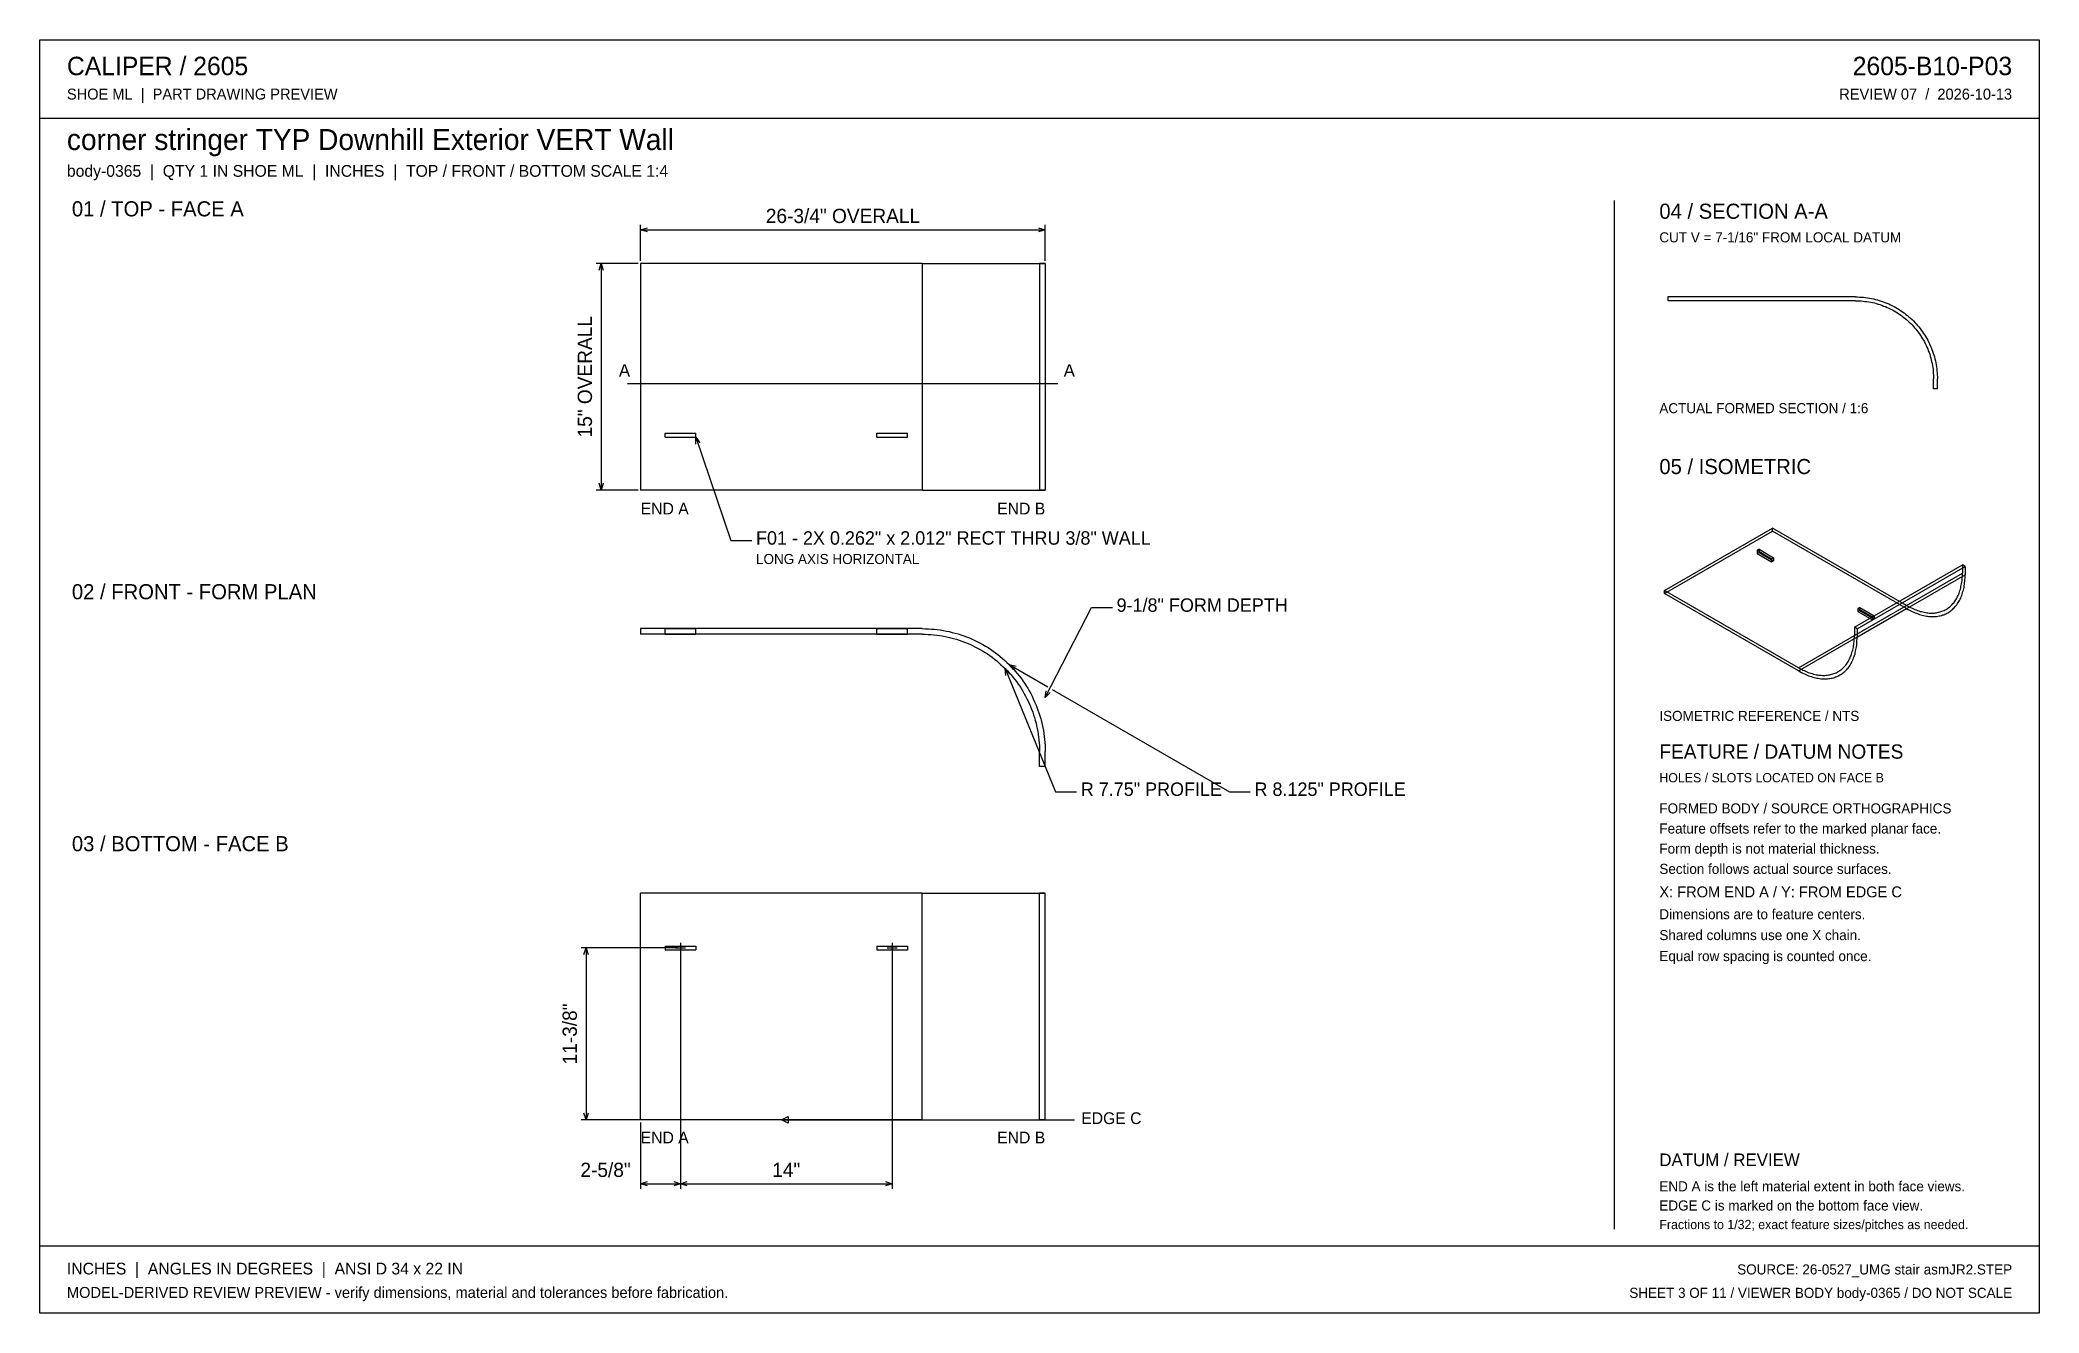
# Model space of a CAD drawing. Header units: inches. Extents: x 2 to 134, y 2 to 86.
import ezdxf
from ezdxf.enums import TextEntityAlignment as Align

# ---------------------------------------------------------------- set-up
doc = ezdxf.new("R2010")
doc.units = ezdxf.units.IN
doc.header["$MEASUREMENT"] = 0

msp = doc.modelspace()

# ---------------------------------------------------------------- texts
at = {"layer": 'ANNOTATION'}
for s, height, p in [('CALIPER / 2605', 1.2222, (3.67, 83.78)), ('SHOE ML  |  PART DRAWING PREVIEW', 0.7222, (3.67, 82.17)), ('corner stringer TYP Downhill Exterior VERT Wall', 1.3889, (3.67, 78.83)), ('body-0365  |  QTY 1 IN SHOE ML  |  INCHES  |  TOP / FRONT / BOTTOM SCALE 1:4', 0.7778, (3.67, 77.06)), ('01 / TOP - FACE A', 1, (4, 74.44)), ('04 / SECTION A-A', 1, (109, 74.28)), ('CUT V = 7-1/16" FROM LOCAL DATUM', 0.6667, (109, 72.72)), ('A', 0.833, (40.18, 63.83)), ('A', 0.833, (69.6, 63.83)), ('ACTUAL FORMED SECTION / 1:6', 0.6667, (109, 61.42)), ('05 / ISOMETRIC', 1, (109, 57.39)), ('END A', 0.778, (41.62, 54.72)), ('F01 - 2X 0.262" x 2.012" RECT THRU 3/8" WALL', 0.8889, (49.25, 52.72)), ('LONG AXIS HORIZONTAL', 0.6667, (49.25, 51.44)), ('02 / FRONT - FORM PLAN', 1, (4, 49.11)), ('9-1/8" FORM DEPTH', 0.8889, (73.1, 48.28)), ('ISOMETRIC REFERENCE / NTS', 0.6667, (109, 41.06)), ('FEATURE / DATUM NOTES', 0.9444, (109, 38.56)), ('HOLES / SLOTS LOCATED ON FACE B', 0.6111, (109, 37)), ('R 7.75" PROFILE', 0.8889, (70.73, 36.1)), ('R 8.125" PROFILE', 0.8889, (82.22, 36.1)), ('FORMED BODY / SOURCE ORTHOGRAPHICS', 0.6667, (109, 34.94)), ('03 / BOTTOM - FACE B', 1, (4, 32.44)), ('Feature offsets refer to the marked planar face.', 0.6667, (109, 33.61)), ('Form depth is not material thickness.', 0.6667, (109, 32.28)), ('Section follows actual source surfaces.', 0.6667, (109, 30.94)), ('X: FROM END A / Y: FROM EDGE C', 0.7222, (109, 29.39)), ('Dimensions are to feature centers.', 0.6667, (109, 27.94)), ('Shared columns use one X chain.', 0.6667, (109, 26.56)), ('Equal row spacing is counted once.', 0.6667, (109, 25.17)), ('EDGE C', 0.778, (70.76, 14.39)), ('END A', 0.778, (41.62, 13.11)), ('DATUM / REVIEW', 0.8333, (109, 11.61)), ('END A is the left material extent in both face views.', 0.6667, (109, 9.94)), ('EDGE C is marked on the bottom face view.', 0.6667, (109, 8.67)), ('Fractions to 1/32; exact feature sizes/pitches as needed.', 0.6111, (109, 7.44)), ('INCHES  |  ANGLES IN DEGREES  |  ANSI D 34 x 22 IN', 0.7778, (3.67, 4.44)), ('MODEL-DERIVED REVIEW PREVIEW - verify dimensions, material and tolerances before fabrication.', 0.7222, (3.67, 2.89))]:
    msp.add_text(s, height=height, dxfattribs=at).set_placement(p)
for s, height, p in [('2605-B10-P03', 1.2222, (132.33, 83.78)), ('REVIEW 07  /  2026-10-13', 0.7222, (132.33, 82.17)), ('END B', 0.778, (68.38, 54.72)), ('END B', 0.778, (68.38, 13.11)), ('2-5/8"', 0.944, (40.96, 10.89)), ('SOURCE: 26-0527_UMG stair asmJR2.STEP', 0.6667, (132.33, 4.44)), ('SHEET 3 OF 11 / VIEWER BODY body-0365 / DO NOT SCALE', 0.6667, (132.33, 2.89))]:
    msp.add_text(s, height=height, dxfattribs=at).set_placement(p, align=Align.RIGHT)
for s, height, p in [('26-3/4" OVERALL', 0.9444, (55, 74)), ('14"', 0.944, (51.25, 10.89))]:
    msp.add_text(s, height=height, dxfattribs=at).set_placement(p, align=Align.CENTER)
for s, height, p in [('15" OVERALL', 0.9444, (38.4, 63.83)), ('11-3/8"', 0.944, (37.4, 20.35))]:
    msp.add_text(s, height=height, rotation=90, dxfattribs=at).set_placement(p, align=Align.CENTER)

# ---------------------------------------------------------------- linework, layer by layer
at = {"layer": 'ANNOTATION'}
for p, q in [((41.62, 71.5), (41.62, 73.89)), ((41.62, 73.56), (42.07, 73.69)), ((41.62, 73.56), (68.38, 73.56)), ((42.07, 73.42), (41.62, 73.56)), ((67.93, 73.69), (68.38, 73.56)), ((68.38, 73.56), (67.93, 73.42)), ((68.38, 71.5), (68.38, 73.89)), ((41.46, 71.33), (38.68, 71.33)), ((38.87, 70.89), (39.01, 71.33)), ((39.01, 71.33), (39.01, 56.33)), ((39.01, 71.33), (39.15, 70.89)), ((40.74, 63.38), (69.21, 63.38)), ((45.26, 59.83), (47.58, 53)), ((45.27, 59.36), (45.26, 59.83)), ((45.26, 59.83), (45.53, 59.45)), ((41.46, 56.33), (38.68, 56.33)), ((39.01, 56.33), (38.87, 56.78)), ((39.15, 56.78), (39.01, 56.33)), ((47.58, 53), (48.97, 53)), ((68.38, 42.6), (71.43, 48.56)), ((71.43, 48.56), (72.82, 48.56)), ((65.73, 44.52), (69.06, 36.37)), ((65.77, 44.06), (65.73, 44.52)), ((65.73, 44.52), (66.03, 44.16)), ((66, 44.79), (68.55, 43.31)), ((66.31, 44.44), (66, 44.79)), ((66, 44.79), (66.45, 44.68)), ((68.38, 42.6), (68.45, 43.06)), ((68.7, 42.94), (68.38, 42.6)), ((68.84, 43.14), (80.56, 36.37)), ((69.06, 36.37), (70.45, 36.37)), ((80.56, 36.37), (81.94, 36.37)), ((44.08, 26.04), (37.68, 26.04)), ((37.87, 25.6), (38.01, 26.04)), ((38.01, 26.04), (38.01, 14.67)), ((38.01, 26.04), (38.15, 25.6)), ((43.92, 26.04), (44.58, 26.04)), ((44.25, 26.38), (44.25, 25.71)), ((44.25, 25.88), (44.25, 10.11)), ((44.25, 25.88), (44.25, 10.11)), ((57.92, 26.04), (58.58, 26.04)), ((58.25, 26.38), (58.25, 25.71)), ((58.25, 25.88), (58.25, 10.11)), ((50.77, 14.67), (37.68, 14.67)), ((38.01, 14.67), (37.87, 15.11)), ((38.15, 15.11), (38.01, 14.67)), ((50.94, 14.67), (51.38, 14.89)), ((50.94, 14.67), (70.32, 14.67)), ((51.38, 14.44), (50.94, 14.67)), ((51.38, 14.89), (51.38, 14.44)), ((41.62, 14.5), (41.62, 10.11)), ((41.62, 10.44), (42.07, 10.58)), ((43.81, 10.58), (44.25, 10.44)), ((44.25, 10.44), (44.69, 10.58)), ((57.81, 10.58), (58.25, 10.44)), ((41.62, 10.44), (44.25, 10.44)), ((42.07, 10.31), (41.62, 10.44)), ((44.25, 10.44), (43.81, 10.31)), ((44.25, 10.44), (58.25, 10.44)), ((44.69, 10.31), (44.25, 10.44)), ((58.25, 10.44), (57.81, 10.31))]:
    msp.add_line(p, q, dxfattribs=at)
at = {"layer": 'OUTLINE'}
for p, q in [((1.89, 86.11), (134.11, 86.11)), ((1.89, 1.89), (1.89, 86.11)), ((134.11, 86.11), (134.11, 1.89)), ((1.89, 80.94), (134.11, 80.94)), ((106, 75.5), (106, 7.44)), ((60.25, 71.33), (41.62, 71.33)), ((41.62, 71.33), (41.62, 56.33)), ((60.25, 71.33), (41.62, 71.33)), ((41.62, 71.33), (41.62, 56.33)), ((60.25, 71.33), (60.25, 56.33)), ((60.25, 71.33), (60.45, 71.33)), ((60.25, 71.33), (60.44, 71.33)), ((60.25, 71.33), (60.25, 56.33)), ((60.44, 71.33), (60.63, 71.33)), ((60.45, 71.33), (60.65, 71.33)), ((60.63, 71.33), (60.82, 71.33)), ((60.65, 71.33), (60.85, 71.33)), ((60.82, 71.33), (61.01, 71.33)), ((60.85, 71.33), (61.05, 71.33)), ((61.01, 71.33), (61.2, 71.33)), ((61.05, 71.33), (61.24, 71.33)), ((61.2, 71.33), (61.39, 71.33)), ((61.24, 71.33), (61.44, 71.33)), ((61.39, 71.33), (61.57, 71.33)), ((61.44, 71.33), (61.64, 71.33)), ((61.57, 71.33), (61.76, 71.33)), ((61.64, 71.33), (61.84, 71.33)), ((61.76, 71.33), (61.95, 71.33)), ((61.84, 71.33), (62.03, 71.33)), ((61.95, 71.33), (62.13, 71.33)), ((62.03, 71.33), (62.22, 71.33)), ((62.13, 71.33), (62.32, 71.33)), ((62.22, 71.33), (62.42, 71.33)), ((62.32, 71.33), (62.5, 71.33)), ((62.42, 71.33), (62.61, 71.33)), ((62.5, 71.33), (62.68, 71.33)), ((62.61, 71.33), (62.8, 71.33)), ((62.68, 71.33), (62.86, 71.33)), ((62.8, 71.33), (62.99, 71.33)), ((62.86, 71.33), (63.04, 71.33)), ((62.99, 71.33), (63.17, 71.33)), ((63.04, 71.33), (63.22, 71.33)), ((63.17, 71.33), (63.36, 71.33)), ((63.22, 71.33), (63.39, 71.33)), ((63.36, 71.33), (63.54, 71.33)), ((63.39, 71.33), (63.56, 71.33)), ((63.54, 71.33), (63.72, 71.33)), ((63.56, 71.33), (63.73, 71.33)), ((63.72, 71.33), (63.9, 71.33)), ((63.73, 71.33), (63.9, 71.33)), ((63.9, 71.33), (64.08, 71.33)), ((63.9, 71.33), (64.07, 71.33)), ((64.07, 71.33), (64.23, 71.33)), ((64.08, 71.33), (64.25, 71.33)), ((64.23, 71.33), (64.4, 71.33)), ((64.25, 71.33), (64.43, 71.33)), ((64.4, 71.33), (64.56, 71.33)), ((64.43, 71.33), (64.6, 71.33)), ((64.56, 71.33), (64.71, 71.33)), ((64.6, 71.33), (64.76, 71.33)), ((64.71, 71.33), (64.87, 71.33)), ((64.76, 71.33), (64.93, 71.33)), ((64.87, 71.33), (65.02, 71.33)), ((64.93, 71.33), (65.09, 71.33)), ((65.02, 71.33), (65.17, 71.33)), ((65.09, 71.33), (65.25, 71.33)), ((65.17, 71.33), (65.31, 71.33)), ((65.25, 71.33), (65.4, 71.33)), ((65.31, 71.33), (65.45, 71.33)), ((65.4, 71.33), (65.56, 71.33)), ((65.45, 71.33), (65.59, 71.33)), ((65.56, 71.33), (65.71, 71.33)), ((65.59, 71.33), (65.73, 71.33)), ((65.71, 71.33), (65.85, 71.33)), ((65.73, 71.33), (65.86, 71.33)), ((65.85, 71.33), (66, 71.33)), ((65.86, 71.33), (65.99, 71.33)), ((65.99, 71.33), (66.12, 71.33)), ((66, 71.33), (66.13, 71.33)), ((66.12, 71.33), (66.24, 71.33)), ((66.13, 71.33), (66.27, 71.33)), ((66.24, 71.33), (66.36, 71.33)), ((66.27, 71.33), (66.4, 71.33)), ((66.36, 71.33), (66.47, 71.33)), ((66.4, 71.33), (66.53, 71.33)), ((66.47, 71.33), (66.59, 71.33)), ((66.53, 71.33), (66.66, 71.33)), ((66.59, 71.33), (66.69, 71.33)), ((66.66, 71.33), (66.78, 71.33)), ((66.69, 71.33), (66.8, 71.33)), ((66.78, 71.33), (66.89, 71.33)), ((66.8, 71.33), (66.9, 71.33)), ((66.89, 71.33), (67.01, 71.33)), ((66.9, 71.33), (66.99, 71.33)), ((66.99, 71.33), (67.08, 71.33)), ((67.01, 71.33), (67.11, 71.33)), ((67.08, 71.33), (67.17, 71.33)), ((67.11, 71.33), (67.22, 71.33)), ((67.17, 71.33), (67.26, 71.33)), ((67.22, 71.33), (67.32, 71.33)), ((67.26, 71.33), (67.34, 71.33)), ((67.32, 71.33), (67.42, 71.33)), ((67.34, 71.33), (67.41, 71.33)), ((67.41, 71.33), (67.48, 71.33)), ((67.42, 71.33), (67.51, 71.33)), ((67.48, 71.33), (67.55, 71.33)), ((67.51, 71.33), (67.59, 71.33)), ((67.55, 71.33), (67.61, 71.33)), ((67.59, 71.33), (67.68, 71.33)), ((67.61, 71.33), (67.67, 71.33)), ((67.67, 71.33), (67.72, 71.33)), ((67.68, 71.33), (67.76, 71.33)), ((67.72, 71.33), (67.77, 71.33)), ((67.76, 71.33), (67.83, 71.33)), ((67.77, 71.33), (67.81, 71.33)), ((67.81, 71.33), (67.85, 71.33)), ((67.83, 71.33), (67.9, 71.33)), ((67.85, 71.33), (67.89, 71.33)), ((67.89, 71.33), (67.92, 71.33)), ((67.9, 71.33), (67.96, 71.33)), ((67.92, 71.33), (67.94, 71.33)), ((67.94, 71.33), (67.96, 71.33)), ((67.96, 71.33), (68.03, 71.33)), ((67.96, 71.33), (67.98, 71.33)), ((67.98, 71.33), (67.99, 71.33)), ((67.99, 71.33), (68, 71.33)), ((68.38, 71.33), (68, 71.33)), ((68, 71.33), (68, 56.33)), ((68, 71.33), (68, 56.33)), ((68, 71.33), (68, 71.33)), ((68.03, 71.33), (68.08, 71.33)), ((68.08, 71.33), (68.13, 71.33)), ((68.13, 71.33), (68.18, 71.33)), ((68.18, 71.33), (68.22, 71.33)), ((68.22, 71.33), (68.26, 71.33)), ((68.26, 71.33), (68.29, 71.33)), ((68.29, 71.33), (68.31, 71.33)), ((68.31, 71.33), (68.34, 71.33)), ((68.34, 71.33), (68.35, 71.33)), ((68.35, 71.33), (68.37, 71.33)), ((68.37, 71.33), (68.37, 71.33)), ((68.37, 71.33), (68.38, 71.33)), ((68.38, 71.33), (68.38, 56.33)), ((68.38, 71.33), (68.38, 56.33)), ((109.56, 69.11), (109.56, 68.86)), ((121.97, 69.11), (109.56, 69.11)), ((121.97, 68.86), (109.56, 68.86)), ((121.97, 69.11), (122.11, 69.11)), ((121.97, 68.86), (122.1, 68.86)), ((122.1, 68.86), (122.23, 68.85)), ((122.11, 69.11), (122.24, 69.1)), ((122.23, 68.85), (122.35, 68.85)), ((122.24, 69.1), (122.37, 69.1)), ((122.35, 68.85), (122.48, 68.84)), ((122.37, 69.1), (122.5, 69.09)), ((122.48, 68.84), (122.6, 68.82)), ((122.5, 69.09), (122.64, 69.07)), ((122.6, 68.82), (122.73, 68.81)), ((122.64, 69.07), (122.77, 69.05)), ((122.73, 68.81), (122.86, 68.79)), ((122.77, 69.05), (122.9, 69.03)), ((122.86, 68.79), (122.98, 68.76)), ((122.9, 69.03), (123.03, 69.01)), ((122.98, 68.76), (123.1, 68.74)), ((123.03, 69.01), (123.16, 68.98)), ((123.16, 68.98), (123.29, 68.95)), ((123.29, 68.95), (123.42, 68.91)), ((123.42, 68.91), (123.54, 68.88)), ((123.54, 68.88), (123.67, 68.84)), ((123.67, 68.84), (123.8, 68.79)), ((123.8, 68.79), (123.92, 68.75)), ((123.1, 68.74), (123.23, 68.71)), ((123.23, 68.71), (123.35, 68.67)), ((123.35, 68.67), (123.47, 68.64)), ((123.47, 68.64), (123.59, 68.6)), ((123.59, 68.6), (123.71, 68.56)), ((123.71, 68.56), (123.83, 68.51)), ((123.83, 68.51), (123.95, 68.47)), ((123.92, 68.75), (124.05, 68.7)), ((123.95, 68.47), (124.07, 68.42)), ((124.05, 68.7), (124.17, 68.65)), ((124.07, 68.42), (124.18, 68.37)), ((124.17, 68.65), (124.29, 68.59)), ((124.18, 68.37), (124.3, 68.31)), ((124.29, 68.59), (124.41, 68.53)), ((124.3, 68.31), (124.41, 68.25)), ((124.41, 68.53), (124.53, 68.47)), ((124.41, 68.25), (124.52, 68.19)), ((124.52, 68.19), (124.63, 68.13)), ((124.53, 68.47), (124.64, 68.41)), ((124.63, 68.13), (124.74, 68.06)), ((124.64, 68.41), (124.76, 68.34)), ((124.74, 68.06), (124.84, 67.99)), ((124.76, 68.34), (124.87, 68.27)), ((124.84, 67.99), (124.95, 67.92)), ((124.87, 68.27), (124.98, 68.2)), ((124.95, 67.92), (125.05, 67.84)), ((124.98, 68.2), (125.09, 68.12)), ((125.05, 67.84), (125.15, 67.77)), ((125.09, 68.12), (125.2, 68.05)), ((125.15, 67.77), (125.25, 67.69)), ((125.2, 68.05), (125.3, 67.96)), ((125.25, 67.69), (125.35, 67.61)), ((125.3, 67.96), (125.41, 67.88)), ((125.35, 67.61), (125.44, 67.52)), ((125.41, 67.88), (125.51, 67.8)), ((125.44, 67.52), (125.53, 67.44)), ((125.51, 67.8), (125.61, 67.71)), ((125.53, 67.44), (125.63, 67.35)), ((125.61, 67.71), (125.71, 67.62)), ((125.71, 67.62), (125.8, 67.52)), ((125.8, 67.52), (125.9, 67.43)), ((125.63, 67.35), (125.71, 67.26)), ((125.71, 67.26), (125.8, 67.16)), ((125.8, 67.16), (125.88, 67.07)), ((125.88, 67.07), (125.97, 66.97)), ((125.9, 67.43), (125.99, 67.33)), ((125.97, 66.97), (126.05, 66.87)), ((125.99, 67.33), (126.07, 67.23)), ((126.05, 66.87), (126.12, 66.77)), ((126.07, 67.23), (126.16, 67.13)), ((126.12, 66.77), (126.2, 66.67)), ((126.16, 67.13), (126.24, 67.03)), ((126.2, 66.67), (126.27, 66.56)), ((126.24, 67.03), (126.32, 66.92)), ((126.27, 66.56), (126.34, 66.46)), ((126.32, 66.92), (126.4, 66.81)), ((126.34, 66.46), (126.4, 66.35)), ((126.4, 66.81), (126.48, 66.7)), ((126.4, 66.35), (126.47, 66.24)), ((126.47, 66.24), (126.53, 66.13)), ((126.48, 66.7), (126.55, 66.59)), ((126.53, 66.13), (126.59, 66.02)), ((126.55, 66.59), (126.62, 66.48)), ((126.62, 66.48), (126.69, 66.36)), ((126.69, 66.36), (126.75, 66.25)), ((126.75, 66.25), (126.81, 66.13)), ((126.81, 66.13), (126.87, 66.01)), ((126.59, 66.02), (126.64, 65.9)), ((126.64, 65.9), (126.7, 65.79)), ((126.7, 65.79), (126.75, 65.67)), ((126.75, 65.67), (126.79, 65.55)), ((126.79, 65.55), (126.84, 65.44)), ((126.84, 65.44), (126.88, 65.32)), ((126.87, 66.01), (126.92, 65.89)), ((126.88, 65.32), (126.92, 65.19)), ((126.92, 65.89), (126.98, 65.77)), ((126.92, 65.19), (126.95, 65.07)), ((126.95, 65.07), (126.98, 64.95)), ((126.98, 65.77), (127.03, 65.64)), ((126.98, 64.95), (127.01, 64.83)), ((127.01, 64.83), (127.04, 64.7)), ((127.03, 65.64), (127.07, 65.52)), ((127.07, 65.52), (127.12, 65.39)), ((127.12, 65.39), (127.16, 65.27)), ((127.16, 65.27), (127.19, 65.14)), ((127.19, 65.14), (127.23, 65.01)), ((127.23, 65.01), (127.26, 64.88)), ((127.26, 64.88), (127.28, 64.75)), ((127.04, 64.7), (127.06, 64.58)), ((127.06, 64.58), (127.08, 64.45)), ((127.08, 64.45), (127.1, 64.33)), ((127.1, 64.33), (127.11, 64.2)), ((127.11, 64.2), (127.12, 64.07)), ((127.12, 64.07), (127.13, 63.95)), ((127.13, 63.95), (127.14, 63.82)), ((127.14, 63.82), (127.14, 63.69)), ((127.14, 63.03), (127.14, 63.69)), ((127.28, 64.75), (127.31, 64.62)), ((127.31, 64.62), (127.33, 64.49)), ((127.33, 64.49), (127.35, 64.36)), ((127.35, 64.36), (127.36, 64.23)), ((127.36, 64.23), (127.37, 64.09)), ((127.37, 64.09), (127.38, 63.96)), ((127.38, 63.96), (127.39, 63.83)), ((127.39, 63.83), (127.39, 63.69)), ((127.39, 63.03), (127.39, 63.69)), ((127.39, 63.03), (127.14, 63.03)), ((43.24, 60.09), (45.26, 60.09)), ((43.24, 59.83), (43.24, 60.09)), ((43.24, 59.83), (43.24, 60.09)), ((43.24, 60.09), (45.26, 60.09)), ((43.24, 59.83), (45.26, 59.83)), ((43.24, 59.83), (45.26, 59.83)), ((45.26, 59.83), (45.26, 60.09)), ((45.26, 59.83), (45.26, 60.09)), ((57.24, 59.83), (57.24, 60.09)), ((57.24, 60.09), (59.26, 60.09)), ((57.24, 59.83), (57.24, 60.09)), ((57.24, 60.09), (59.26, 60.09)), ((57.24, 59.83), (59.26, 59.83)), ((57.24, 59.83), (59.26, 59.83)), ((59.26, 59.83), (59.26, 60.09)), ((59.26, 59.83), (59.26, 60.09)), ((60.25, 56.33), (41.62, 56.33)), ((60.25, 56.33), (41.62, 56.33)), ((60.25, 56.33), (60.44, 56.33)), ((60.25, 56.33), (60.45, 56.33)), ((60.44, 56.33), (60.63, 56.33)), ((60.45, 56.33), (60.65, 56.33)), ((60.63, 56.33), (60.82, 56.33)), ((60.65, 56.33), (60.85, 56.33)), ((60.82, 56.33), (61.01, 56.33)), ((60.85, 56.33), (61.05, 56.33)), ((61.01, 56.33), (61.2, 56.33)), ((61.05, 56.33), (61.24, 56.33)), ((61.2, 56.33), (61.39, 56.33)), ((61.24, 56.33), (61.44, 56.33)), ((61.39, 56.33), (61.57, 56.33)), ((61.44, 56.33), (61.64, 56.33)), ((61.57, 56.33), (61.76, 56.33)), ((61.64, 56.33), (61.84, 56.33)), ((61.76, 56.33), (61.95, 56.33)), ((61.84, 56.33), (62.03, 56.33)), ((61.95, 56.33), (62.13, 56.33)), ((62.03, 56.33), (62.22, 56.33)), ((62.13, 56.33), (62.32, 56.33)), ((62.22, 56.33), (62.42, 56.33)), ((62.32, 56.33), (62.5, 56.33)), ((62.42, 56.33), (62.61, 56.33)), ((62.5, 56.33), (62.68, 56.33)), ((62.61, 56.33), (62.8, 56.33)), ((62.68, 56.33), (62.86, 56.33)), ((62.8, 56.33), (62.99, 56.33)), ((62.86, 56.33), (63.04, 56.33)), ((62.99, 56.33), (63.17, 56.33)), ((63.04, 56.33), (63.22, 56.33)), ((63.17, 56.33), (63.36, 56.33)), ((63.22, 56.33), (63.39, 56.33)), ((63.36, 56.33), (63.54, 56.33)), ((63.39, 56.33), (63.56, 56.33)), ((63.54, 56.33), (63.72, 56.33)), ((63.56, 56.33), (63.73, 56.33)), ((63.72, 56.33), (63.9, 56.33)), ((63.73, 56.33), (63.9, 56.33)), ((63.9, 56.33), (64.07, 56.33)), ((63.9, 56.33), (64.08, 56.33)), ((64.07, 56.33), (64.23, 56.33)), ((64.08, 56.33), (64.25, 56.33)), ((64.23, 56.33), (64.4, 56.33)), ((64.25, 56.33), (64.43, 56.33)), ((64.4, 56.33), (64.56, 56.33)), ((64.43, 56.33), (64.6, 56.33)), ((64.56, 56.33), (64.71, 56.33)), ((64.6, 56.33), (64.76, 56.33)), ((64.71, 56.33), (64.87, 56.33)), ((64.76, 56.33), (64.93, 56.33)), ((64.87, 56.33), (65.02, 56.33)), ((64.93, 56.33), (65.09, 56.33)), ((65.02, 56.33), (65.17, 56.33)), ((65.09, 56.33), (65.25, 56.33)), ((65.17, 56.33), (65.31, 56.33)), ((65.25, 56.33), (65.4, 56.33)), ((65.31, 56.33), (65.45, 56.33)), ((65.4, 56.33), (65.56, 56.33)), ((65.45, 56.33), (65.59, 56.33)), ((65.56, 56.33), (65.71, 56.33)), ((65.59, 56.33), (65.73, 56.33)), ((65.71, 56.33), (65.85, 56.33)), ((65.73, 56.33), (65.86, 56.33)), ((65.85, 56.33), (66, 56.33)), ((65.86, 56.33), (65.99, 56.33)), ((65.99, 56.33), (66.12, 56.33)), ((66, 56.33), (66.13, 56.33)), ((66.12, 56.33), (66.24, 56.33)), ((66.13, 56.33), (66.27, 56.33)), ((66.24, 56.33), (66.36, 56.33)), ((66.27, 56.33), (66.4, 56.33)), ((66.36, 56.33), (66.47, 56.33)), ((66.4, 56.33), (66.53, 56.33)), ((66.47, 56.33), (66.59, 56.33)), ((66.53, 56.33), (66.66, 56.33)), ((66.59, 56.33), (66.69, 56.33)), ((66.66, 56.33), (66.78, 56.33)), ((66.69, 56.33), (66.8, 56.33)), ((66.78, 56.33), (66.89, 56.33)), ((66.8, 56.33), (66.9, 56.33)), ((66.89, 56.33), (67.01, 56.33)), ((66.9, 56.33), (66.99, 56.33)), ((66.99, 56.33), (67.08, 56.33)), ((67.01, 56.33), (67.11, 56.33)), ((67.08, 56.33), (67.17, 56.33)), ((67.11, 56.33), (67.22, 56.33)), ((67.17, 56.33), (67.26, 56.33)), ((67.22, 56.33), (67.32, 56.33)), ((67.26, 56.33), (67.34, 56.33)), ((67.32, 56.33), (67.42, 56.33)), ((67.34, 56.33), (67.41, 56.33)), ((67.41, 56.33), (67.48, 56.33)), ((67.42, 56.33), (67.51, 56.33)), ((67.48, 56.33), (67.55, 56.33)), ((67.51, 56.33), (67.59, 56.33)), ((67.55, 56.33), (67.61, 56.33)), ((67.59, 56.33), (67.68, 56.33)), ((67.61, 56.33), (67.67, 56.33)), ((67.67, 56.33), (67.72, 56.33)), ((67.68, 56.33), (67.76, 56.33)), ((67.72, 56.33), (67.77, 56.33)), ((67.76, 56.33), (67.83, 56.33)), ((67.77, 56.33), (67.81, 56.33)), ((67.81, 56.33), (67.85, 56.33)), ((67.83, 56.33), (67.9, 56.33)), ((67.85, 56.33), (67.89, 56.33)), ((67.89, 56.33), (67.92, 56.33)), ((67.9, 56.33), (67.96, 56.33)), ((67.92, 56.33), (67.94, 56.33)), ((67.94, 56.33), (67.96, 56.33)), ((67.96, 56.33), (67.98, 56.33)), ((67.96, 56.33), (68.03, 56.33)), ((67.98, 56.33), (67.99, 56.33)), ((67.99, 56.33), (68, 56.33)), ((68, 56.33), (68, 56.33)), ((68.38, 56.33), (68, 56.33)), ((68.03, 56.33), (68.08, 56.33)), ((68.08, 56.33), (68.13, 56.33)), ((68.13, 56.33), (68.18, 56.33)), ((68.18, 56.33), (68.22, 56.33)), ((68.22, 56.33), (68.26, 56.33)), ((68.26, 56.33), (68.29, 56.33)), ((68.29, 56.33), (68.31, 56.33)), ((68.31, 56.33), (68.34, 56.33)), ((68.34, 56.33), (68.35, 56.33)), ((68.35, 56.33), (68.37, 56.33)), ((68.37, 56.33), (68.37, 56.33)), ((68.37, 56.33), (68.38, 56.33)), ((109.33, 49.7), (116.48, 53.82)), ((109.33, 49.49), (116.48, 53.62)), ((125.35, 48.7), (116.48, 53.82)), ((116.48, 53.62), (116.48, 53.82)), ((125.35, 48.5), (116.48, 53.62)), ((115.59, 52.42), (115.46, 52.35)), ((115.46, 52.35), (115.46, 52.14)), ((115.46, 52.35), (116.42, 51.79)), ((115.59, 52.21), (115.46, 52.14)), ((115.46, 52.14), (116.42, 51.59)), ((115.59, 52.42), (115.59, 52.21)), ((115.59, 52.42), (116.54, 51.86)), ((115.59, 52.21), (116.54, 51.66)), ((116.54, 51.86), (116.42, 51.79)), ((116.42, 51.79), (116.42, 51.59)), ((116.54, 51.66), (116.42, 51.59)), ((116.54, 51.86), (116.54, 51.66)), ((121.9, 47.26), (129.04, 51.38)), ((121.9, 46.71), (129.04, 50.83)), ((122.08, 47.15), (129.22, 51.28)), ((122.08, 46.6), (129.22, 50.73)), ((129, 50.23), (129.02, 50.33)), ((129.02, 50.33), (129.03, 50.43)), ((129.03, 50.53), (129.04, 50.63)), ((129.03, 50.43), (129.03, 50.53)), ((129.22, 51.28), (129.04, 51.38)), ((129.04, 51.38), (129.04, 50.83)), ((129.04, 50.73), (129.04, 50.83)), ((129.04, 50.63), (129.04, 50.73)), ((129.19, 50.2), (129.2, 50.3)), ((129.2, 50.3), (129.21, 50.41)), ((129.21, 50.41), (129.22, 50.51)), ((129.22, 51.28), (129.22, 50.73)), ((129.22, 50.62), (129.22, 50.73)), ((129.22, 50.51), (129.22, 50.62)), ((118.21, 44.58), (109.33, 49.7)), ((109.33, 49.49), (109.33, 49.7)), ((118.21, 44.37), (109.33, 49.49)), ((128.47, 48.88), (128.52, 48.94)), ((128.52, 48.94), (128.56, 49.01)), ((128.56, 49.01), (128.61, 49.08)), ((128.61, 49.08), (128.65, 49.14)), ((128.65, 49.14), (128.69, 49.22)), ((128.69, 49.22), (128.73, 49.29)), ((128.73, 49.29), (128.76, 49.36)), ((128.76, 49.36), (128.8, 49.44)), ((128.77, 48.89), (128.81, 48.96)), ((128.8, 49.44), (128.83, 49.52)), ((128.81, 48.96), (128.85, 49.03)), ((128.83, 49.52), (128.86, 49.6)), ((128.85, 49.03), (128.89, 49.11)), ((128.86, 49.6), (128.88, 49.69)), ((128.88, 49.69), (128.91, 49.77)), ((128.89, 49.11), (128.93, 49.19)), ((128.91, 49.77), (128.93, 49.86)), ((128.93, 49.86), (128.95, 49.95)), ((128.93, 49.19), (128.96, 49.27)), ((128.95, 49.95), (128.97, 50.04)), ((128.96, 49.27), (129, 49.36)), ((128.97, 50.04), (128.99, 50.14)), ((128.99, 50.14), (129, 50.23)), ((129, 49.36), (129.03, 49.44)), ((129.03, 49.44), (129.06, 49.53)), ((129.06, 49.53), (129.08, 49.62)), ((129.08, 49.62), (129.11, 49.71)), ((129.11, 49.71), (129.13, 49.81)), ((129.13, 49.81), (129.15, 49.9)), ((129.15, 49.9), (129.17, 50)), ((129.17, 50), (129.18, 50.1)), ((129.18, 50.1), (129.19, 50.2)), ((118.21, 44.58), (125.35, 48.7)), ((118.21, 44.37), (125.35, 48.5)), ((122.26, 48.57), (122.13, 48.5)), ((122.13, 48.5), (122.13, 48.29)), ((122.13, 48.5), (123.09, 47.94)), ((122.26, 48.36), (122.13, 48.29)), ((122.13, 48.29), (123.09, 47.74)), ((122.26, 48.57), (122.26, 48.36)), ((122.26, 48.57), (123.21, 48.01)), ((122.26, 48.36), (123.21, 47.81)), ((123.21, 48.01), (123.09, 47.94)), ((123.09, 47.94), (123.09, 47.74)), ((123.21, 47.81), (123.09, 47.74)), ((123.21, 48.01), (123.21, 47.81)), ((125.35, 48.7), (125.44, 48.65)), ((125.35, 48.5), (125.45, 48.44)), ((125.44, 48.65), (125.53, 48.6)), ((125.45, 48.44), (125.54, 48.39)), ((125.53, 48.6), (125.62, 48.56)), ((125.54, 48.39), (125.64, 48.34)), ((125.62, 48.56), (125.71, 48.51)), ((125.64, 48.34), (125.73, 48.3)), ((125.71, 48.51), (125.8, 48.47)), ((125.73, 48.3), (125.83, 48.26)), ((125.8, 48.47), (125.89, 48.44)), ((125.83, 48.26), (125.92, 48.22)), ((125.89, 48.44), (125.98, 48.4)), ((125.92, 48.22), (126.01, 48.18)), ((125.98, 48.4), (126.07, 48.37)), ((126.01, 48.18), (126.11, 48.15)), ((126.07, 48.37), (126.16, 48.34)), ((126.11, 48.15), (126.2, 48.11)), ((126.16, 48.34), (126.25, 48.31)), ((126.2, 48.11), (126.29, 48.09)), ((126.25, 48.31), (126.34, 48.29)), ((126.29, 48.09), (126.38, 48.06)), ((126.34, 48.29), (126.42, 48.27)), ((126.38, 48.06), (126.48, 48.04)), ((126.42, 48.27), (126.51, 48.25)), ((126.48, 48.04), (126.57, 48.02)), ((126.51, 48.25), (126.6, 48.23)), ((126.57, 48.02), (126.66, 48)), ((126.6, 48.23), (126.68, 48.22)), ((126.66, 48), (126.74, 47.99)), ((126.68, 48.22), (126.76, 48.21)), ((126.74, 47.99), (126.83, 47.98)), ((126.76, 48.21), (126.85, 48.2)), ((126.83, 47.98), (126.92, 47.97)), ((126.85, 48.2), (126.93, 48.2)), ((126.92, 47.97), (127.01, 47.97)), ((126.93, 48.2), (127.01, 48.2)), ((127.01, 48.2), (127.09, 48.2)), ((127.01, 47.97), (127.09, 47.97)), ((127.09, 48.2), (127.17, 48.2)), ((127.09, 47.97), (127.18, 47.97)), ((127.17, 48.2), (127.25, 48.21)), ((127.18, 47.97), (127.26, 47.97)), ((127.25, 48.21), (127.33, 48.22)), ((127.26, 47.97), (127.34, 47.98)), ((127.33, 48.22), (127.4, 48.24)), ((127.34, 47.98), (127.42, 47.99)), ((127.4, 48.24), (127.48, 48.25)), ((127.42, 47.99), (127.5, 48.01)), ((127.48, 48.25), (127.55, 48.27)), ((127.5, 48.01), (127.58, 48.02)), ((127.55, 48.27), (127.62, 48.29)), ((127.58, 48.02), (127.66, 48.04)), ((127.62, 48.29), (127.69, 48.32)), ((127.66, 48.04), (127.73, 48.07)), ((127.69, 48.32), (127.76, 48.34)), ((127.73, 48.07), (127.81, 48.09)), ((127.76, 48.34), (127.83, 48.37)), ((127.81, 48.09), (127.88, 48.12)), ((127.83, 48.37), (127.9, 48.41)), ((127.88, 48.12), (127.95, 48.15)), ((127.9, 48.41), (127.96, 48.44)), ((127.95, 48.15), (128.02, 48.19)), ((127.96, 48.44), (128.03, 48.48)), ((128.02, 48.19), (128.09, 48.22)), ((128.03, 48.48), (128.09, 48.52)), ((128.09, 48.52), (128.15, 48.57)), ((128.09, 48.22), (128.15, 48.26)), ((128.15, 48.57), (128.21, 48.61)), ((128.15, 48.26), (128.22, 48.31)), ((128.21, 48.61), (128.26, 48.66)), ((128.22, 48.31), (128.28, 48.35)), ((128.26, 48.66), (128.32, 48.71)), ((128.28, 48.35), (128.34, 48.4)), ((128.32, 48.71), (128.37, 48.77)), ((128.34, 48.4), (128.4, 48.45)), ((128.37, 48.77), (128.42, 48.82)), ((128.4, 48.45), (128.46, 48.51)), ((128.42, 48.82), (128.47, 48.88)), ((128.46, 48.51), (128.52, 48.56)), ((128.52, 48.56), (128.57, 48.62)), ((128.57, 48.62), (128.62, 48.69)), ((128.62, 48.69), (128.67, 48.75)), ((128.67, 48.75), (128.72, 48.82)), ((128.72, 48.82), (128.77, 48.89)), ((60.25, 47.17), (41.62, 47.17)), ((60.25, 47.17), (41.62, 47.17)), ((41.62, 47.17), (41.62, 46.79)), ((41.62, 47.17), (41.62, 46.79)), ((60.25, 46.79), (41.62, 46.79)), ((60.25, 46.79), (41.62, 46.79)), ((43.24, 47.17), (45.26, 47.17)), ((43.24, 46.79), (43.24, 47.17)), ((43.24, 46.79), (43.24, 47.17)), ((43.24, 47.17), (45.26, 47.17)), ((43.24, 46.79), (45.26, 46.79)), ((43.24, 46.79), (45.26, 46.79)), ((45.26, 46.79), (45.26, 47.17)), ((45.26, 46.79), (45.26, 47.17)), ((57.24, 46.79), (57.24, 47.17)), ((57.24, 47.17), (59.26, 47.17)), ((57.24, 46.79), (57.24, 47.17)), ((57.24, 47.17), (59.26, 47.17)), ((57.24, 46.79), (59.26, 46.79)), ((57.24, 46.79), (59.26, 46.79)), ((59.26, 46.79), (59.26, 47.17)), ((59.26, 46.79), (59.26, 47.17)), ((60.25, 47.17), (60.45, 47.16)), ((60.25, 47.17), (60.45, 47.16)), ((60.25, 46.79), (60.44, 46.79)), ((60.25, 46.79), (60.44, 46.79)), ((60.44, 46.79), (60.63, 46.78)), ((60.44, 46.79), (60.63, 46.78)), ((60.45, 47.16), (60.65, 47.16)), ((60.45, 47.16), (60.65, 47.16)), ((60.63, 46.78), (60.82, 46.77)), ((60.63, 46.78), (60.82, 46.77)), ((60.65, 47.16), (60.85, 47.14)), ((60.65, 47.16), (60.85, 47.14)), ((60.82, 46.77), (61.01, 46.75)), ((60.82, 46.77), (61.01, 46.75)), ((60.85, 47.14), (61.05, 47.13)), ((60.85, 47.14), (61.05, 47.13)), ((61.01, 46.75), (61.2, 46.73)), ((61.01, 46.75), (61.2, 46.73)), ((61.05, 47.13), (61.24, 47.11)), ((61.05, 47.13), (61.24, 47.11)), ((61.2, 46.73), (61.39, 46.71)), ((61.2, 46.73), (61.39, 46.71)), ((61.24, 47.11), (61.44, 47.08)), ((61.24, 47.11), (61.44, 47.08)), ((61.39, 46.71), (61.57, 46.68)), ((61.39, 46.71), (61.57, 46.68)), ((61.44, 47.08), (61.64, 47.05)), ((61.44, 47.08), (61.64, 47.05)), ((61.57, 46.68), (61.76, 46.64)), ((61.57, 46.68), (61.76, 46.64)), ((61.64, 47.05), (61.84, 47.01)), ((61.64, 47.05), (61.84, 47.01)), ((61.76, 46.64), (61.95, 46.6)), ((61.76, 46.64), (61.95, 46.6)), ((61.84, 47.01), (62.03, 46.97)), ((61.84, 47.01), (62.03, 46.97)), ((61.95, 46.6), (62.13, 46.56)), ((61.95, 46.6), (62.13, 46.56)), ((62.03, 46.97), (62.22, 46.92)), ((62.03, 46.97), (62.22, 46.92)), ((62.13, 46.56), (62.32, 46.51)), ((62.13, 46.56), (62.32, 46.51)), ((62.22, 46.92), (62.42, 46.87)), ((62.22, 46.92), (62.42, 46.87)), ((62.32, 46.51), (62.5, 46.46)), ((62.32, 46.51), (62.5, 46.46)), ((62.42, 46.87), (62.61, 46.82)), ((62.42, 46.87), (62.61, 46.82)), ((62.5, 46.46), (62.68, 46.4)), ((62.5, 46.46), (62.68, 46.4)), ((62.61, 46.82), (62.8, 46.76)), ((62.61, 46.82), (62.8, 46.76)), ((62.68, 46.4), (62.86, 46.34)), ((62.68, 46.4), (62.86, 46.34)), ((62.8, 46.76), (62.99, 46.69)), ((62.8, 46.76), (62.99, 46.69)), ((62.86, 46.34), (63.04, 46.27)), ((62.86, 46.34), (63.04, 46.27)), ((62.99, 46.69), (63.17, 46.62)), ((62.99, 46.69), (63.17, 46.62)), ((63.17, 46.62), (63.36, 46.55)), ((63.17, 46.62), (63.36, 46.55)), ((63.36, 46.55), (63.54, 46.47)), ((63.36, 46.55), (63.54, 46.47)), ((63.54, 46.47), (63.72, 46.39)), ((63.54, 46.47), (63.72, 46.39)), ((63.72, 46.39), (63.9, 46.3)), ((63.72, 46.39), (63.9, 46.3)), ((63.9, 46.3), (64.08, 46.21)), ((63.9, 46.3), (64.08, 46.21)), ((121.87, 46.2), (121.88, 46.3)), ((121.88, 46.3), (121.89, 46.4)), ((121.89, 46.5), (121.9, 46.6)), ((121.89, 46.4), (121.89, 46.5)), ((122.08, 47.15), (121.9, 47.26)), ((121.9, 47.26), (121.9, 46.71)), ((121.9, 46.6), (121.9, 46.71)), ((122.06, 46.18), (122.07, 46.28)), ((122.07, 46.39), (122.08, 46.5)), ((122.07, 46.28), (122.07, 46.39)), ((122.08, 47.15), (122.08, 46.6)), ((122.08, 46.5), (122.08, 46.6)), ((63.04, 46.27), (63.22, 46.2)), ((63.04, 46.27), (63.22, 46.2)), ((63.22, 46.2), (63.39, 46.13)), ((63.22, 46.2), (63.39, 46.13)), ((63.39, 46.13), (63.56, 46.05)), ((63.39, 46.13), (63.56, 46.05)), ((63.56, 46.05), (63.73, 45.96)), ((63.56, 46.05), (63.73, 45.96)), ((63.73, 45.96), (63.9, 45.88)), ((63.73, 45.96), (63.9, 45.88)), ((63.9, 45.88), (64.07, 45.78)), ((63.9, 45.88), (64.07, 45.78)), ((64.07, 45.78), (64.23, 45.69)), ((64.07, 45.78), (64.23, 45.69)), ((64.08, 46.21), (64.25, 46.11)), ((64.08, 46.21), (64.25, 46.11)), ((64.23, 45.69), (64.4, 45.59)), ((64.23, 45.69), (64.4, 45.59)), ((64.25, 46.11), (64.43, 46.01)), ((64.25, 46.11), (64.43, 46.01)), ((64.4, 45.59), (64.56, 45.49)), ((64.4, 45.59), (64.56, 45.49)), ((64.43, 46.01), (64.6, 45.91)), ((64.43, 46.01), (64.6, 45.91)), ((64.56, 45.49), (64.71, 45.38)), ((64.56, 45.49), (64.71, 45.38)), ((64.6, 45.91), (64.76, 45.8)), ((64.6, 45.91), (64.76, 45.8)), ((64.71, 45.38), (64.87, 45.27)), ((64.71, 45.38), (64.87, 45.27)), ((64.76, 45.8), (64.93, 45.68)), ((64.76, 45.8), (64.93, 45.68)), ((64.87, 45.27), (65.02, 45.15)), ((64.87, 45.27), (65.02, 45.15)), ((64.93, 45.68), (65.09, 45.57)), ((64.93, 45.68), (65.09, 45.57)), ((65.02, 45.15), (65.17, 45.03)), ((65.02, 45.15), (65.17, 45.03)), ((65.09, 45.57), (65.25, 45.45)), ((65.09, 45.57), (65.25, 45.45)), ((65.17, 45.03), (65.31, 44.91)), ((65.17, 45.03), (65.31, 44.91)), ((65.25, 45.45), (65.4, 45.32)), ((65.25, 45.45), (65.4, 45.32)), ((65.4, 45.32), (65.56, 45.19)), ((65.4, 45.32), (65.56, 45.19)), ((65.56, 45.19), (65.71, 45.06)), ((65.56, 45.19), (65.71, 45.06)), ((65.71, 45.06), (65.85, 44.93)), ((65.71, 45.06), (65.85, 44.93)), ((121.46, 44.95), (121.5, 45.02)), ((121.5, 45.02), (121.54, 45.09)), ((121.54, 45.09), (121.58, 45.16)), ((121.58, 45.16), (121.62, 45.24)), ((121.62, 45.24), (121.65, 45.32)), ((121.65, 45.32), (121.68, 45.4)), ((121.68, 45.4), (121.71, 45.48)), ((121.7, 44.91), (121.74, 44.98)), ((121.71, 45.48), (121.74, 45.56)), ((121.74, 45.56), (121.76, 45.65)), ((121.74, 44.98), (121.78, 45.06)), ((121.76, 45.65), (121.79, 45.74)), ((121.78, 45.06), (121.82, 45.15)), ((121.79, 45.74), (121.81, 45.83)), ((121.81, 45.83), (121.83, 45.92)), ((121.82, 45.15), (121.85, 45.23)), ((121.83, 45.92), (121.84, 46.01)), ((121.84, 46.01), (121.86, 46.11)), ((121.85, 45.23), (121.88, 45.32)), ((121.86, 46.11), (121.87, 46.2)), ((121.88, 45.32), (121.91, 45.4)), ((121.91, 45.4), (121.94, 45.49)), ((121.94, 45.49), (121.96, 45.59)), ((121.96, 45.59), (121.98, 45.68)), ((121.98, 45.68), (122, 45.78)), ((122, 45.78), (122.02, 45.87)), ((122.02, 45.87), (122.03, 45.97)), ((122.03, 45.97), (122.05, 46.07)), ((122.05, 46.07), (122.06, 46.18)), ((65.31, 44.91), (65.45, 44.78)), ((65.31, 44.91), (65.45, 44.78)), ((65.45, 44.78), (65.59, 44.65)), ((65.45, 44.78), (65.59, 44.65)), ((65.59, 44.65), (65.73, 44.52)), ((65.59, 44.65), (65.73, 44.52)), ((65.73, 44.52), (65.86, 44.39)), ((65.73, 44.52), (65.86, 44.39)), ((65.85, 44.93), (66, 44.79)), ((65.85, 44.93), (66, 44.79)), ((65.86, 44.39), (65.99, 44.25)), ((65.86, 44.39), (65.99, 44.25)), ((65.99, 44.25), (66.12, 44.1)), ((65.99, 44.25), (66.12, 44.1)), ((66, 44.79), (66.13, 44.64)), ((66, 44.79), (66.13, 44.64)), ((66.12, 44.1), (66.24, 43.96)), ((66.12, 44.1), (66.24, 43.96)), ((66.13, 44.64), (66.27, 44.5)), ((66.13, 44.64), (66.27, 44.5)), ((66.24, 43.96), (66.36, 43.81)), ((66.24, 43.96), (66.36, 43.81)), ((66.27, 44.5), (66.4, 44.35)), ((66.27, 44.5), (66.4, 44.35)), ((66.36, 43.81), (66.47, 43.66)), ((66.36, 43.81), (66.47, 43.66)), ((66.4, 44.35), (66.53, 44.2)), ((66.4, 44.35), (66.53, 44.2)), ((66.47, 43.66), (66.59, 43.5)), ((66.47, 43.66), (66.59, 43.5)), ((66.53, 44.2), (66.66, 44.04)), ((66.53, 44.2), (66.66, 44.04)), ((66.66, 44.04), (66.78, 43.88)), ((66.66, 44.04), (66.78, 43.88)), ((66.78, 43.88), (66.89, 43.72)), ((66.78, 43.88), (66.89, 43.72)), ((66.89, 43.72), (67.01, 43.56)), ((66.89, 43.72), (67.01, 43.56)), ((118.21, 44.58), (118.3, 44.52)), ((118.21, 44.37), (118.3, 44.32)), ((118.3, 44.52), (118.39, 44.48)), ((118.3, 44.32), (118.4, 44.27)), ((118.39, 44.48), (118.48, 44.43)), ((118.4, 44.27), (118.49, 44.22)), ((118.48, 44.43), (118.57, 44.39)), ((118.49, 44.22), (118.59, 44.17)), ((118.57, 44.39), (118.66, 44.35)), ((118.59, 44.17), (118.68, 44.13)), ((118.66, 44.35), (118.75, 44.31)), ((118.68, 44.13), (118.77, 44.09)), ((118.75, 44.31), (118.84, 44.27)), ((118.77, 44.09), (118.87, 44.05)), ((118.84, 44.27), (118.93, 44.24)), ((118.87, 44.05), (118.96, 44.02)), ((118.93, 44.24), (119.01, 44.21)), ((118.96, 44.02), (119.05, 43.99)), ((119.01, 44.21), (119.1, 44.19)), ((119.05, 43.99), (119.15, 43.96)), ((119.1, 44.19), (119.19, 44.16)), ((119.15, 43.96), (119.24, 43.94)), ((119.19, 44.16), (119.28, 44.14)), ((119.24, 43.94), (119.33, 43.91)), ((119.28, 44.14), (119.36, 44.12)), ((119.33, 43.91), (119.42, 43.89)), ((119.36, 44.12), (119.45, 44.11)), ((119.42, 43.89), (119.51, 43.88)), ((119.45, 44.11), (119.53, 44.09)), ((119.51, 43.88), (119.6, 43.86)), ((119.53, 44.09), (119.62, 44.08)), ((119.6, 43.86), (119.69, 43.85)), ((119.62, 44.08), (119.7, 44.08)), ((119.69, 43.85), (119.77, 43.85)), ((119.7, 44.08), (119.78, 44.07)), ((119.77, 43.85), (119.86, 43.84)), ((119.78, 44.07), (119.87, 44.07)), ((119.86, 43.84), (119.95, 43.84)), ((119.87, 44.07), (119.95, 44.07)), ((119.95, 44.07), (120.03, 44.08)), ((119.95, 43.84), (120.03, 43.84)), ((120.03, 44.08), (120.1, 44.09)), ((120.03, 43.84), (120.11, 43.85)), ((120.1, 44.09), (120.18, 44.1)), ((120.11, 43.85), (120.2, 43.86)), ((120.18, 44.1), (120.26, 44.11)), ((120.2, 43.86), (120.28, 43.87)), ((120.26, 44.11), (120.33, 44.13)), ((120.28, 43.87), (120.36, 43.88)), ((120.33, 44.13), (120.41, 44.15)), ((120.36, 43.88), (120.43, 43.9)), ((120.41, 44.15), (120.48, 44.17)), ((120.43, 43.9), (120.51, 43.92)), ((120.48, 44.17), (120.55, 44.19)), ((120.51, 43.92), (120.59, 43.94)), ((120.55, 44.19), (120.62, 44.22)), ((120.59, 43.94), (120.66, 43.97)), ((120.62, 44.22), (120.69, 44.25)), ((120.66, 43.97), (120.73, 44)), ((120.69, 44.25), (120.75, 44.28)), ((120.73, 44), (120.81, 44.03)), ((120.75, 44.28), (120.82, 44.32)), ((120.81, 44.03), (120.87, 44.06)), ((120.82, 44.32), (120.88, 44.36)), ((120.87, 44.06), (120.94, 44.1)), ((120.88, 44.36), (120.94, 44.4)), ((120.94, 44.4), (121, 44.44)), ((120.94, 44.1), (121.01, 44.14)), ((121, 44.44), (121.06, 44.49)), ((121.01, 44.14), (121.07, 44.18)), ((121.06, 44.49), (121.12, 44.54)), ((121.07, 44.18), (121.14, 44.23)), ((121.12, 44.54), (121.17, 44.59)), ((121.14, 44.23), (121.2, 44.28)), ((121.17, 44.59), (121.22, 44.64)), ((121.2, 44.28), (121.26, 44.33)), ((121.22, 44.64), (121.28, 44.7)), ((121.26, 44.33), (121.31, 44.38)), ((121.28, 44.7), (121.33, 44.76)), ((121.31, 44.38), (121.37, 44.44)), ((121.33, 44.76), (121.37, 44.82)), ((121.37, 44.82), (121.42, 44.88)), ((121.37, 44.44), (121.42, 44.5)), ((121.42, 44.88), (121.46, 44.95)), ((121.42, 44.5), (121.48, 44.56)), ((121.48, 44.56), (121.53, 44.62)), ((121.53, 44.62), (121.57, 44.69)), ((121.57, 44.69), (121.62, 44.76)), ((121.62, 44.76), (121.66, 44.83)), ((121.66, 44.83), (121.7, 44.91)), ((66.59, 43.5), (66.69, 43.35)), ((66.59, 43.5), (66.69, 43.35)), ((66.69, 43.35), (66.8, 43.19)), ((66.69, 43.35), (66.8, 43.19)), ((66.8, 43.19), (66.9, 43.03)), ((66.8, 43.19), (66.9, 43.03)), ((66.9, 43.03), (66.99, 42.86)), ((66.9, 43.03), (66.99, 42.86)), ((66.99, 42.86), (67.08, 42.69)), ((66.99, 42.86), (67.08, 42.69)), ((67.01, 43.56), (67.11, 43.39)), ((67.01, 43.56), (67.11, 43.39)), ((67.08, 42.69), (67.17, 42.53)), ((67.08, 42.69), (67.17, 42.53)), ((67.11, 43.39), (67.22, 43.22)), ((67.11, 43.39), (67.22, 43.22)), ((67.17, 42.53), (67.26, 42.36)), ((67.17, 42.53), (67.26, 42.36)), ((67.22, 43.22), (67.32, 43.05)), ((67.22, 43.22), (67.32, 43.05)), ((67.26, 42.36), (67.34, 42.18)), ((67.26, 42.36), (67.34, 42.18)), ((67.32, 43.05), (67.42, 42.87)), ((67.32, 43.05), (67.42, 42.87)), ((67.42, 42.87), (67.51, 42.69)), ((67.42, 42.87), (67.51, 42.69)), ((67.51, 42.69), (67.59, 42.52)), ((67.51, 42.69), (67.59, 42.52)), ((67.59, 42.52), (67.68, 42.33)), ((67.59, 42.52), (67.68, 42.33)), ((67.68, 42.33), (67.76, 42.15)), ((67.68, 42.33), (67.76, 42.15)), ((67.34, 42.18), (67.41, 42.01)), ((67.34, 42.18), (67.41, 42.01)), ((67.41, 42.01), (67.48, 41.83)), ((67.41, 42.01), (67.48, 41.83)), ((67.48, 41.83), (67.55, 41.65)), ((67.48, 41.83), (67.55, 41.65)), ((67.55, 41.65), (67.61, 41.47)), ((67.55, 41.65), (67.61, 41.47)), ((67.61, 41.47), (67.67, 41.29)), ((67.61, 41.47), (67.67, 41.29)), ((67.67, 41.29), (67.72, 41.11)), ((67.67, 41.29), (67.72, 41.11)), ((67.72, 41.11), (67.77, 40.92)), ((67.72, 41.11), (67.77, 40.92)), ((67.76, 42.15), (67.83, 41.97)), ((67.76, 42.15), (67.83, 41.97)), ((67.83, 41.97), (67.9, 41.78)), ((67.83, 41.97), (67.9, 41.78)), ((67.9, 41.78), (67.96, 41.59)), ((67.9, 41.78), (67.96, 41.59)), ((67.96, 41.59), (68.03, 41.4)), ((67.96, 41.59), (68.03, 41.4)), ((68.03, 41.4), (68.08, 41.21)), ((68.03, 41.4), (68.08, 41.21)), ((68.08, 41.21), (68.13, 41.02)), ((68.08, 41.21), (68.13, 41.02)), ((68.13, 41.02), (68.18, 40.82)), ((68.13, 41.02), (68.18, 40.82)), ((67.77, 40.92), (67.81, 40.74)), ((67.77, 40.92), (67.81, 40.74)), ((67.81, 40.74), (67.85, 40.55)), ((67.81, 40.74), (67.85, 40.55)), ((67.85, 40.55), (67.89, 40.37)), ((67.85, 40.55), (67.89, 40.37)), ((67.89, 40.37), (67.92, 40.18)), ((67.89, 40.37), (67.92, 40.18)), ((67.92, 40.18), (67.94, 39.99)), ((67.92, 40.18), (67.94, 39.99)), ((67.94, 39.99), (67.96, 39.8)), ((67.94, 39.99), (67.96, 39.8)), ((67.96, 39.8), (67.98, 39.61)), ((67.96, 39.8), (67.98, 39.61)), ((68.18, 40.82), (68.22, 40.63)), ((68.18, 40.82), (68.22, 40.63)), ((68.22, 40.63), (68.26, 40.43)), ((68.22, 40.63), (68.26, 40.43)), ((68.26, 40.43), (68.29, 40.23)), ((68.26, 40.43), (68.29, 40.23)), ((68.29, 40.23), (68.31, 40.04)), ((68.29, 40.23), (68.31, 40.04)), ((68.31, 40.04), (68.34, 39.84)), ((68.31, 40.04), (68.34, 39.84)), ((68.34, 39.84), (68.35, 39.64)), ((68.34, 39.84), (68.35, 39.64)), ((67.98, 39.61), (67.99, 39.42)), ((67.98, 39.61), (67.99, 39.42)), ((67.99, 39.42), (68, 39.23)), ((67.99, 39.42), (68, 39.23)), ((68, 39.23), (68, 39.04)), ((68, 39.23), (68, 39.04)), ((68, 38.04), (68, 39.04)), ((68, 38.04), (68, 39.04)), ((68.35, 39.64), (68.37, 39.44)), ((68.35, 39.64), (68.37, 39.44)), ((68.37, 39.44), (68.37, 39.24)), ((68.37, 39.44), (68.37, 39.24)), ((68.37, 39.24), (68.38, 39.04)), ((68.37, 39.24), (68.38, 39.04)), ((68.38, 38.04), (68.38, 39.04)), ((68.38, 38.04), (68.38, 39.04)), ((68.38, 38.04), (68, 38.04)), ((68.38, 38.04), (68, 38.04)), ((60.25, 29.67), (41.62, 29.67)), ((41.62, 14.67), (41.62, 29.67)), ((60.25, 29.67), (41.62, 29.67)), ((41.62, 14.67), (41.62, 29.67)), ((60.25, 29.67), (60.44, 29.67)), ((60.25, 14.67), (60.25, 29.67)), ((60.25, 29.67), (60.45, 29.67)), ((60.25, 14.67), (60.25, 29.67)), ((60.44, 29.67), (60.63, 29.67)), ((60.45, 29.67), (60.65, 29.67)), ((60.63, 29.67), (60.82, 29.67)), ((60.65, 29.67), (60.85, 29.67)), ((60.82, 29.67), (61.01, 29.67)), ((60.85, 29.67), (61.05, 29.67)), ((61.01, 29.67), (61.2, 29.67)), ((61.05, 29.67), (61.24, 29.67)), ((61.2, 29.67), (61.39, 29.67)), ((61.24, 29.67), (61.44, 29.67)), ((61.39, 29.67), (61.57, 29.67)), ((61.44, 29.67), (61.64, 29.67)), ((61.57, 29.67), (61.76, 29.67)), ((61.64, 29.67), (61.84, 29.67)), ((61.76, 29.67), (61.95, 29.67)), ((61.84, 29.67), (62.03, 29.67)), ((61.95, 29.67), (62.13, 29.67)), ((62.03, 29.67), (62.22, 29.67)), ((62.13, 29.67), (62.32, 29.67)), ((62.22, 29.67), (62.42, 29.67)), ((62.32, 29.67), (62.5, 29.67)), ((62.42, 29.67), (62.61, 29.67)), ((62.5, 29.67), (62.68, 29.67)), ((62.61, 29.67), (62.8, 29.67)), ((62.68, 29.67), (62.86, 29.67)), ((62.8, 29.67), (62.99, 29.67)), ((62.86, 29.67), (63.04, 29.67)), ((62.99, 29.67), (63.17, 29.67)), ((63.04, 29.67), (63.22, 29.67)), ((63.17, 29.67), (63.36, 29.67)), ((63.22, 29.67), (63.39, 29.67)), ((63.36, 29.67), (63.54, 29.67)), ((63.39, 29.67), (63.56, 29.67)), ((63.54, 29.67), (63.72, 29.67)), ((63.56, 29.67), (63.73, 29.67)), ((63.72, 29.67), (63.9, 29.67)), ((63.73, 29.67), (63.9, 29.67)), ((63.9, 29.67), (64.07, 29.67)), ((63.9, 29.67), (64.08, 29.67)), ((64.07, 29.67), (64.23, 29.67)), ((64.08, 29.67), (64.25, 29.67)), ((64.23, 29.67), (64.4, 29.67)), ((64.25, 29.67), (64.43, 29.67)), ((64.4, 29.67), (64.56, 29.67)), ((64.43, 29.67), (64.6, 29.67)), ((64.56, 29.67), (64.71, 29.67)), ((64.6, 29.67), (64.76, 29.67)), ((64.71, 29.67), (64.87, 29.67)), ((64.76, 29.67), (64.93, 29.67)), ((64.87, 29.67), (65.02, 29.67)), ((64.93, 29.67), (65.09, 29.67)), ((65.02, 29.67), (65.17, 29.67)), ((65.09, 29.67), (65.25, 29.67)), ((65.17, 29.67), (65.31, 29.67)), ((65.25, 29.67), (65.4, 29.67)), ((65.31, 29.67), (65.45, 29.67)), ((65.4, 29.67), (65.56, 29.67)), ((65.45, 29.67), (65.59, 29.67)), ((65.56, 29.67), (65.71, 29.67)), ((65.59, 29.67), (65.73, 29.67)), ((65.71, 29.67), (65.85, 29.67)), ((65.73, 29.67), (65.86, 29.67)), ((65.85, 29.67), (66, 29.67)), ((65.86, 29.67), (65.99, 29.67)), ((65.99, 29.67), (66.12, 29.67)), ((66, 29.67), (66.13, 29.67)), ((66.12, 29.67), (66.24, 29.67)), ((66.13, 29.67), (66.27, 29.67)), ((66.24, 29.67), (66.36, 29.67)), ((66.27, 29.67), (66.4, 29.67)), ((66.36, 29.67), (66.47, 29.67)), ((66.4, 29.67), (66.53, 29.67)), ((66.47, 29.67), (66.59, 29.67)), ((66.53, 29.67), (66.66, 29.67)), ((66.59, 29.67), (66.69, 29.67)), ((66.66, 29.67), (66.78, 29.67)), ((66.69, 29.67), (66.8, 29.67)), ((66.78, 29.67), (66.89, 29.67)), ((66.8, 29.67), (66.9, 29.67)), ((66.89, 29.67), (67.01, 29.67)), ((66.9, 29.67), (66.99, 29.67)), ((66.99, 29.67), (67.08, 29.67)), ((67.01, 29.67), (67.11, 29.67)), ((67.08, 29.67), (67.17, 29.67)), ((67.11, 29.67), (67.22, 29.67)), ((67.17, 29.67), (67.26, 29.67)), ((67.22, 29.67), (67.32, 29.67)), ((67.26, 29.67), (67.34, 29.67)), ((67.32, 29.67), (67.42, 29.67)), ((67.34, 29.67), (67.41, 29.67)), ((67.41, 29.67), (67.48, 29.67)), ((67.42, 29.67), (67.51, 29.67)), ((67.48, 29.67), (67.55, 29.67)), ((67.51, 29.67), (67.59, 29.67)), ((67.55, 29.67), (67.61, 29.67)), ((67.59, 29.67), (67.68, 29.67)), ((67.61, 29.67), (67.67, 29.67)), ((67.67, 29.67), (67.72, 29.67)), ((67.68, 29.67), (67.76, 29.67)), ((67.72, 29.67), (67.77, 29.67)), ((67.76, 29.67), (67.83, 29.67)), ((67.77, 29.67), (67.81, 29.67)), ((67.81, 29.67), (67.85, 29.67)), ((67.83, 29.67), (67.9, 29.67)), ((67.85, 29.67), (67.89, 29.67)), ((67.89, 29.67), (67.92, 29.67)), ((67.9, 29.67), (67.96, 29.67)), ((67.92, 29.67), (67.94, 29.67)), ((67.94, 29.67), (67.96, 29.67)), ((67.96, 29.67), (67.98, 29.67)), ((67.96, 29.67), (68.03, 29.67)), ((67.98, 29.67), (67.99, 29.67)), ((67.99, 29.67), (68, 29.67)), ((68, 29.67), (68, 29.67)), ((68.38, 29.67), (68, 29.67)), ((68, 14.67), (68, 29.67)), ((68, 14.67), (68, 29.67)), ((68.03, 29.67), (68.08, 29.67)), ((68.08, 29.67), (68.13, 29.67)), ((68.13, 29.67), (68.18, 29.67)), ((68.18, 29.67), (68.22, 29.67)), ((68.22, 29.67), (68.26, 29.67)), ((68.26, 29.67), (68.29, 29.67)), ((68.29, 29.67), (68.31, 29.67)), ((68.31, 29.67), (68.34, 29.67)), ((68.34, 29.67), (68.35, 29.67)), ((68.35, 29.67), (68.37, 29.67)), ((68.37, 29.67), (68.37, 29.67)), ((68.37, 29.67), (68.38, 29.67)), ((68.38, 14.67), (68.38, 29.67)), ((68.38, 14.67), (68.38, 29.67)), ((43.24, 26.17), (43.24, 25.91)), ((43.24, 26.17), (45.26, 26.17)), ((43.24, 26.17), (43.24, 25.91)), ((43.24, 26.17), (45.26, 26.17)), ((43.24, 25.91), (45.26, 25.91)), ((43.24, 25.91), (45.26, 25.91)), ((45.26, 26.17), (45.26, 25.91)), ((45.26, 26.17), (45.26, 25.91)), ((57.24, 26.17), (57.24, 25.91)), ((57.24, 26.17), (59.26, 26.17)), ((57.24, 26.17), (57.24, 25.91)), ((57.24, 26.17), (59.26, 26.17)), ((57.24, 25.91), (59.26, 25.91)), ((57.24, 25.91), (59.26, 25.91)), ((59.26, 26.17), (59.26, 25.91)), ((59.26, 26.17), (59.26, 25.91)), ((60.25, 14.67), (41.62, 14.67)), ((60.25, 14.67), (41.62, 14.67)), ((60.25, 14.67), (60.45, 14.67)), ((60.25, 14.67), (60.44, 14.67)), ((60.44, 14.67), (60.63, 14.67)), ((60.45, 14.67), (60.65, 14.67)), ((60.63, 14.67), (60.82, 14.67)), ((60.65, 14.67), (60.85, 14.67)), ((60.82, 14.67), (61.01, 14.67)), ((60.85, 14.67), (61.05, 14.67)), ((61.01, 14.67), (61.2, 14.67)), ((61.05, 14.67), (61.24, 14.67)), ((61.2, 14.67), (61.39, 14.67)), ((61.24, 14.67), (61.44, 14.67)), ((61.39, 14.67), (61.57, 14.67)), ((61.44, 14.67), (61.64, 14.67)), ((61.57, 14.67), (61.76, 14.67)), ((61.64, 14.67), (61.84, 14.67)), ((61.76, 14.67), (61.95, 14.67)), ((61.84, 14.67), (62.03, 14.67)), ((61.95, 14.67), (62.13, 14.67)), ((62.03, 14.67), (62.22, 14.67)), ((62.13, 14.67), (62.32, 14.67)), ((62.22, 14.67), (62.42, 14.67)), ((62.32, 14.67), (62.5, 14.67)), ((62.42, 14.67), (62.61, 14.67)), ((62.5, 14.67), (62.68, 14.67)), ((62.61, 14.67), (62.8, 14.67)), ((62.68, 14.67), (62.86, 14.67)), ((62.8, 14.67), (62.99, 14.67)), ((62.86, 14.67), (63.04, 14.67)), ((62.99, 14.67), (63.17, 14.67)), ((63.04, 14.67), (63.22, 14.67)), ((63.17, 14.67), (63.36, 14.67)), ((63.22, 14.67), (63.39, 14.67)), ((63.36, 14.67), (63.54, 14.67)), ((63.39, 14.67), (63.56, 14.67)), ((63.54, 14.67), (63.72, 14.67)), ((63.56, 14.67), (63.73, 14.67)), ((63.72, 14.67), (63.9, 14.67)), ((63.73, 14.67), (63.9, 14.67)), ((63.9, 14.67), (64.08, 14.67)), ((63.9, 14.67), (64.07, 14.67)), ((64.07, 14.67), (64.23, 14.67)), ((64.08, 14.67), (64.25, 14.67)), ((64.23, 14.67), (64.4, 14.67)), ((64.25, 14.67), (64.43, 14.67)), ((64.4, 14.67), (64.56, 14.67)), ((64.43, 14.67), (64.6, 14.67)), ((64.56, 14.67), (64.71, 14.67)), ((64.6, 14.67), (64.76, 14.67)), ((64.71, 14.67), (64.87, 14.67)), ((64.76, 14.67), (64.93, 14.67)), ((64.87, 14.67), (65.02, 14.67)), ((64.93, 14.67), (65.09, 14.67)), ((65.02, 14.67), (65.17, 14.67)), ((65.09, 14.67), (65.25, 14.67)), ((65.17, 14.67), (65.31, 14.67)), ((65.25, 14.67), (65.4, 14.67)), ((65.31, 14.67), (65.45, 14.67)), ((65.4, 14.67), (65.56, 14.67)), ((65.45, 14.67), (65.59, 14.67)), ((65.56, 14.67), (65.71, 14.67)), ((65.59, 14.67), (65.73, 14.67)), ((65.71, 14.67), (65.85, 14.67)), ((65.73, 14.67), (65.86, 14.67)), ((65.85, 14.67), (66, 14.67)), ((65.86, 14.67), (65.99, 14.67)), ((65.99, 14.67), (66.12, 14.67)), ((66, 14.67), (66.13, 14.67)), ((66.12, 14.67), (66.24, 14.67)), ((66.13, 14.67), (66.27, 14.67)), ((66.24, 14.67), (66.36, 14.67)), ((66.27, 14.67), (66.4, 14.67)), ((66.36, 14.67), (66.47, 14.67)), ((66.4, 14.67), (66.53, 14.67)), ((66.47, 14.67), (66.59, 14.67)), ((66.53, 14.67), (66.66, 14.67)), ((66.59, 14.67), (66.69, 14.67)), ((66.66, 14.67), (66.78, 14.67)), ((66.69, 14.67), (66.8, 14.67)), ((66.78, 14.67), (66.89, 14.67)), ((66.8, 14.67), (66.9, 14.67)), ((66.89, 14.67), (67.01, 14.67)), ((66.9, 14.67), (66.99, 14.67)), ((66.99, 14.67), (67.08, 14.67)), ((67.01, 14.67), (67.11, 14.67)), ((67.08, 14.67), (67.17, 14.67)), ((67.11, 14.67), (67.22, 14.67)), ((67.17, 14.67), (67.26, 14.67)), ((67.22, 14.67), (67.32, 14.67)), ((67.26, 14.67), (67.34, 14.67)), ((67.32, 14.67), (67.42, 14.67)), ((67.34, 14.67), (67.41, 14.67)), ((67.41, 14.67), (67.48, 14.67)), ((67.42, 14.67), (67.51, 14.67)), ((67.48, 14.67), (67.55, 14.67)), ((67.51, 14.67), (67.59, 14.67)), ((67.55, 14.67), (67.61, 14.67)), ((67.59, 14.67), (67.68, 14.67)), ((67.61, 14.67), (67.67, 14.67)), ((67.67, 14.67), (67.72, 14.67)), ((67.68, 14.67), (67.76, 14.67)), ((67.72, 14.67), (67.77, 14.67)), ((67.76, 14.67), (67.83, 14.67)), ((67.77, 14.67), (67.81, 14.67)), ((67.81, 14.67), (67.85, 14.67)), ((67.83, 14.67), (67.9, 14.67)), ((67.85, 14.67), (67.89, 14.67)), ((67.89, 14.67), (67.92, 14.67)), ((67.9, 14.67), (67.96, 14.67)), ((67.92, 14.67), (67.94, 14.67)), ((67.94, 14.67), (67.96, 14.67)), ((67.96, 14.67), (68.03, 14.67)), ((67.96, 14.67), (67.98, 14.67)), ((67.98, 14.67), (67.99, 14.67)), ((67.99, 14.67), (68, 14.67)), ((68.38, 14.67), (68, 14.67)), ((68, 14.67), (68, 14.67)), ((68.03, 14.67), (68.08, 14.67)), ((68.08, 14.67), (68.13, 14.67)), ((68.13, 14.67), (68.18, 14.67)), ((68.18, 14.67), (68.22, 14.67)), ((68.22, 14.67), (68.26, 14.67)), ((68.26, 14.67), (68.29, 14.67)), ((68.29, 14.67), (68.31, 14.67)), ((68.31, 14.67), (68.34, 14.67)), ((68.34, 14.67), (68.35, 14.67)), ((68.35, 14.67), (68.37, 14.67)), ((68.37, 14.67), (68.37, 14.67)), ((68.37, 14.67), (68.38, 14.67)), ((1.89, 6.33), (134.11, 6.33)), ((134.11, 1.89), (1.89, 1.89))]:
    msp.add_line(p, q, dxfattribs=at)

msp.set_redraw_order([(e.dxf.handle, doc.entitydb.next_handle()) for e in msp.query("TEXT MTEXT ATTDEF DIMENSION ARC_DIMENSION")])  # texts and dimensions are drawn at this point

doc.saveas('drawing.dxf')
